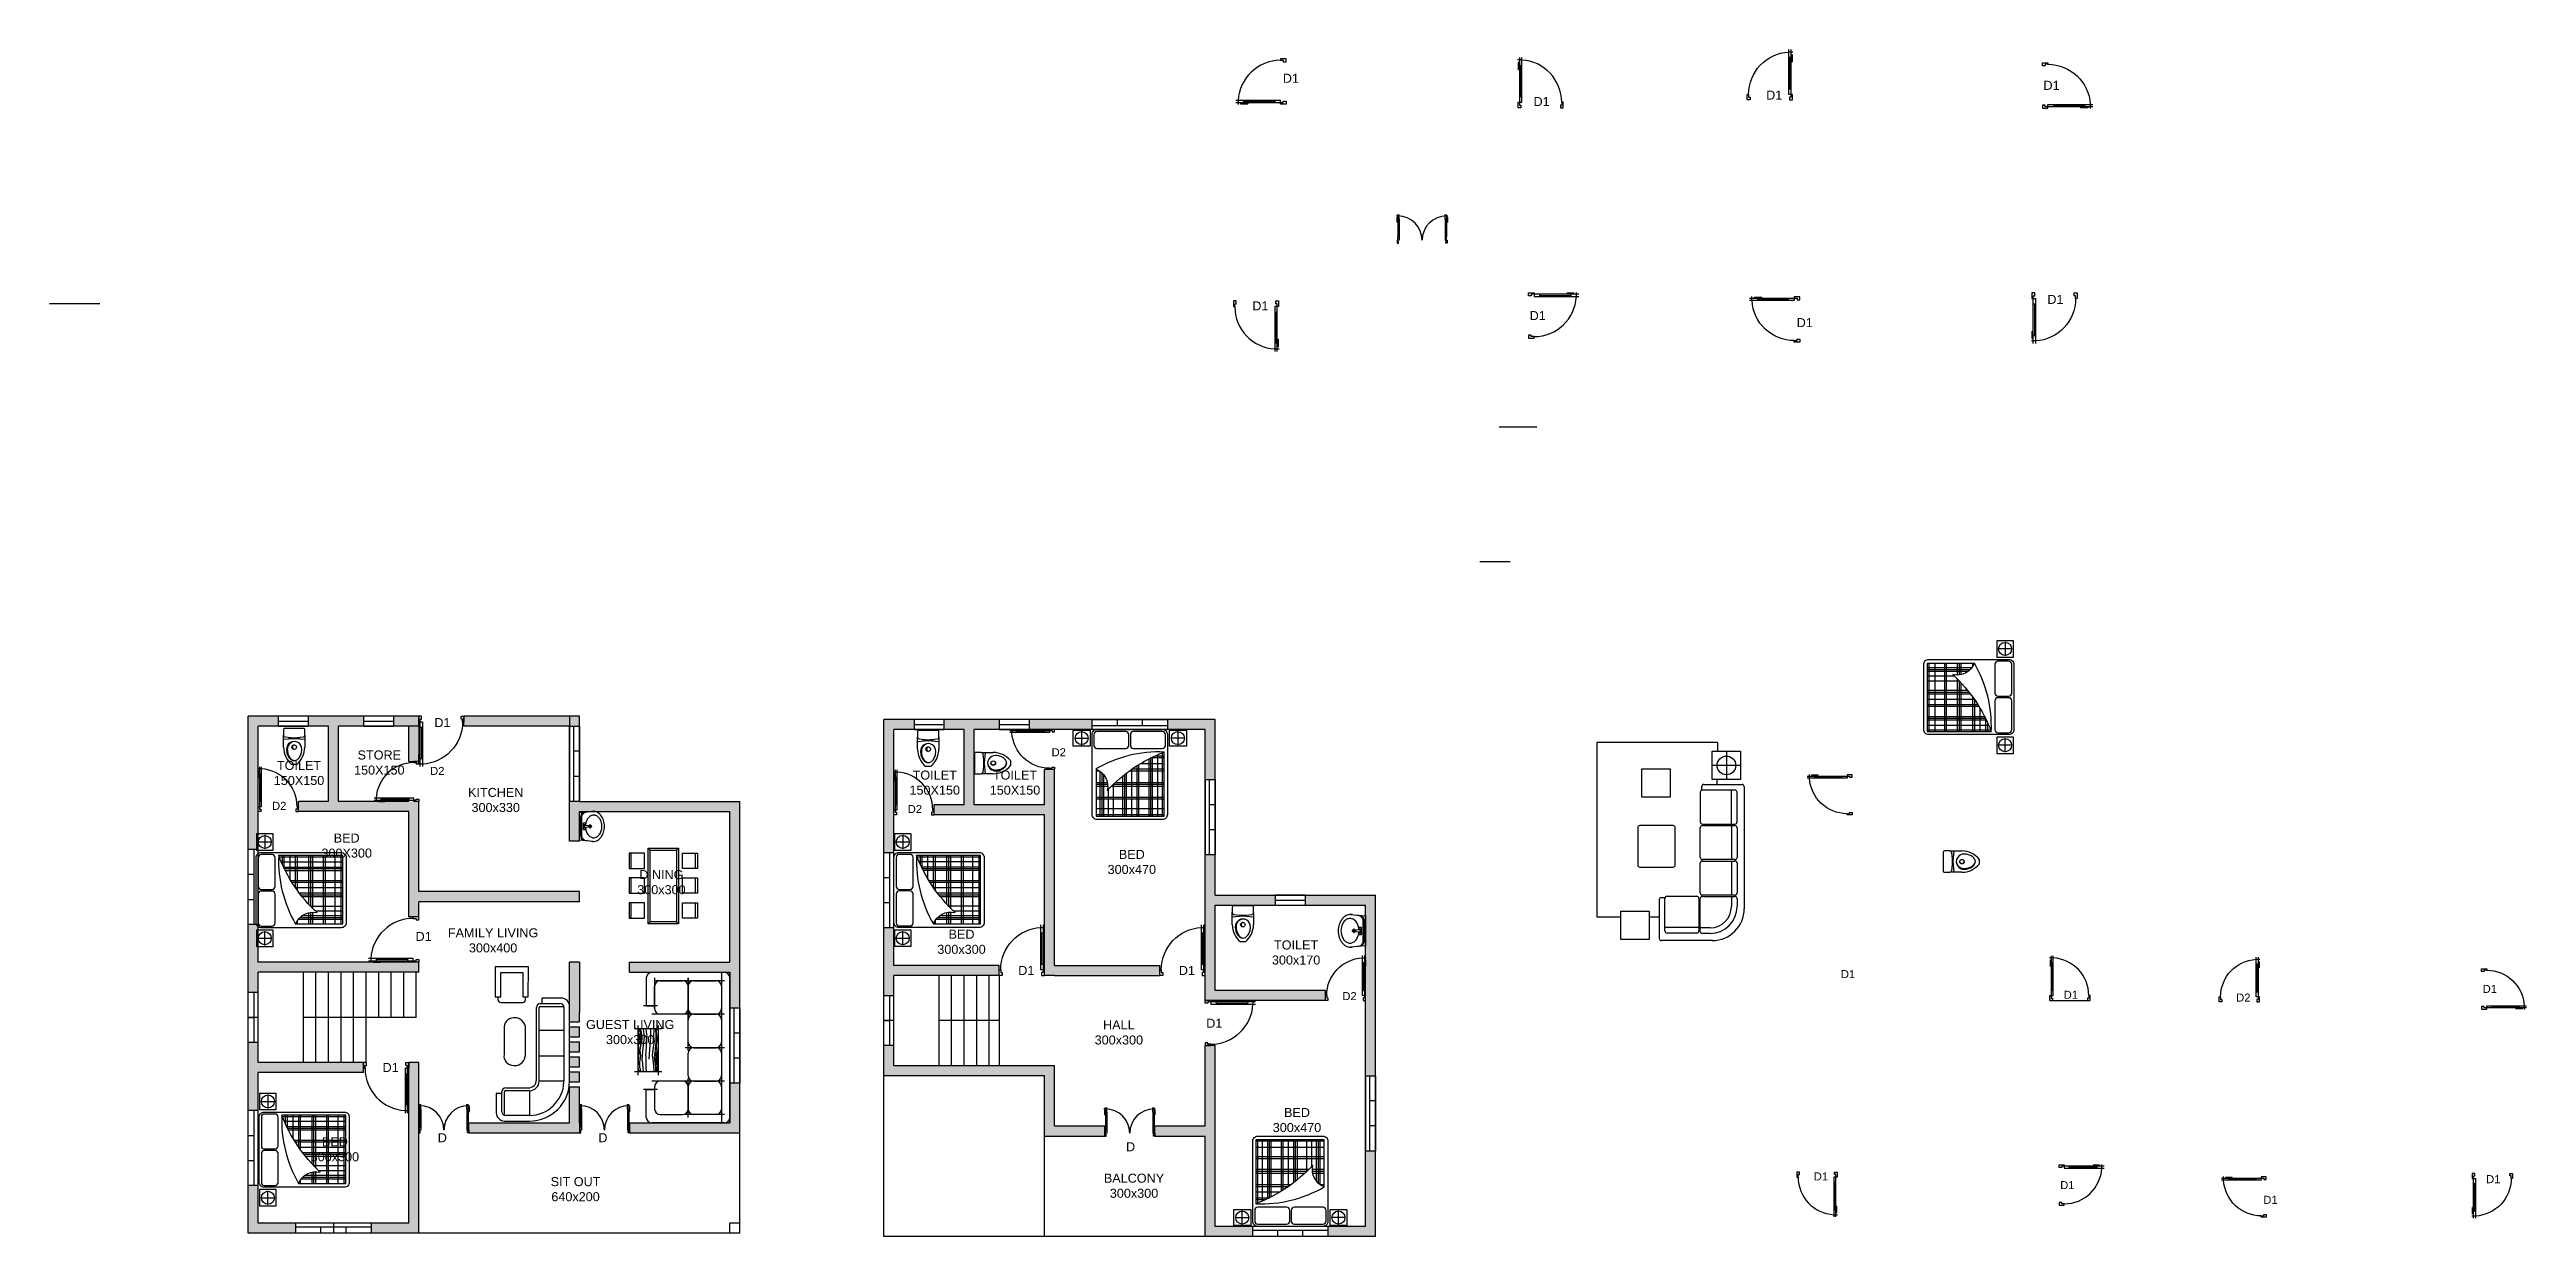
# Model space of a CAD drawing. Header units: millimetres. Extents: x 3220 to 17771, y -3925 to 7376.
# Drawn here: x 6370 to 11307, y 72 to 2436 of the extents above; entities that cross this region are included whole.
import ezdxf

# ---------------------------------------------------------------- set-up
doc = ezdxf.new("R2010")
doc.units = ezdxf.units.MM
doc.header["$LTSCALE"] = 2
doc.layers.add('NETMANH', color=44, linetype='Continuous')

msp = doc.modelspace()

# ---------------------------------------------------------------- texts
for s, width, insert, char_height, attachment_point in [('{\\fArial|b0|i0|c0|p34;D1}', 47.66, (8828, 2388.1), 18, 1), ('{\\fArial|b0|i0|c0|p34;D1}', 47.66, (10343.9, 2356.1), 18, 7), ('{\\fArial|b0|i0|c0|p34;D1}', 47.66, (9327.6, 2341.8), 18, 1), ('{\\fArial|b0|i0|c0|p34;D1}', 47.66, (9791.3, 2336.7), 18, 7), ('{\\fArial|b0|i0|c0|p34;D1}', 47.66, (8767.2, 1934.8), 18, 1), ('{\\fArial|b0|i0|c0|p34;D1}', 47.66, (10351.7, 1929.7), 18, 7), ('{\\fArial|b0|i0|c0|p34;D1}', 47.66, (9319.9, 1915.4), 18, 1), ('{\\fArial|b0|i0|c0|p34;D1}', 47.66, (9852.1, 1883.4), 18, 7), ('{\\fArial|b0|i0|c0|p34;D1}', 47.66, (7137, 1086.7), 18, 7), ('\\pxqc;{\\fArial|b0|i0|c0|p34;STORE\\P150X150}', 202.485, (6926.1, 1040.2), 18, 1), ('{\\fArial|b0|i0|c0|p34;D2}', 47.66, (8367.1, 1028.6), 16, 7), ('\\pxqc;{\\fArial|b0|i0|c0|p34;TOILET\\P150X150}', 202.485, (6766.1, 1019.5), 18, 1), ('{\\fArial|b0|i0|c0|p34;D2}', 47.66, (7128.6, 991.5), 16, 7), ('\\pxqc;{\\fArial|b0|i0|c0|p34;TOILET\\P150X150}', 202.485, (8033, 1000.2), 18, 1), ('\\pxqc;{\\fArial|b0|i0|c0|p34;TOILET\\P150X150}', 202.485, (8193, 1000.2), 18, 1), ('{\\fArial|b0|i0|c0|p34;D2}', 47.66, (6813.6, 937.9), 16, 1), ('\\pxqc;{\\fArial|b0|i0|c0|p34;KITCHEN\\P300x330}', 202.485, (7158.1, 965.6), 18, 1), ('{\\fArial|b0|i0|c0|p34;D2}', 47.66, (8080.4, 931.6), 16, 1), ('\\pxqc;{\\fArial|b0|i0|c0|p34;BED\\P300X300}', 202.485, (6861.1, 874.8), 18, 1), ('\\pxqc;{\\fArial|b0|i0|c0|p34;BED\\P300x470}', 202.485, (8425.8, 842.2), 18, 1), ('\\pxqc;{\\fArial|b0|i0|c0|p34;DINING\\P300x300}', 202.485, (7488.3, 801.9), 18, 1), ('{\\fArial|b0|i0|c0|p34;D1}', 47.66, (7099.6, 678.9), 18, 1), ('\\pxqc;{\\fArial|b0|i0|c0|p34;FAMILY LIVING\\P300x400}', 202.485, (7152.9, 686), 18, 1), ('\\pxqc;{\\fArial|b0|i0|c0|p34;BED\\P300x300}', 202.485, (8086.4, 683.1), 18, 1), ('\\pxqc;{\\fArial|b0|i0|c0|p34;TOILET\\P300x170}', 202.485, (8753.2, 661.8), 18, 1), ('{\\fArial|b0|i0|c0|p34;D1}', 47.66, (8300.7, 593), 18, 7), ('{\\fArial|b0|i0|c0|p34;D1}', 47.66, (8620.7, 593), 18, 7), ('{\\fArial|b0|i0|c0|p34;D1}', 47.66, (9940.1, 602.7), 16, 1), ('{\\fArial|b0|i0|c0|p34;D2}', 47.66, (8946.6, 542.9), 16, 7), ('{\\fArial|b0|i0|c0|p34;D1}', 47.66, (10384.2, 561.5), 16, 1), ('{\\fArial|b0|i0|c0|p34;D2}', 47.66, (10728, 540), 16, 7), ('{\\fArial|b0|i0|c0|p34;D1}', 47.66, (11219.2, 557.3), 16, 7), ('\\pxqc;{\\fArial|b0|i0|c0|p34;GUEST LIVING\\P300x300}', 202.485, (7426.1, 503.3), 18, 1), ('\\pxqc;{\\fArial|b0|i0|c0|p34;HALL\\P300x300}', 202.485, (8400, 502.6), 18, 1), ('{\\fArial|b0|i0|c0|p34;D1}', 47.66, (8675.3, 505.9), 18, 1), ('{\\fArial|b0|i0|c0|p34;D1}', 47.66, (7033.9, 417.8), 18, 1), ('\\pxqc;{\\fArial|b0|i0|c0|p34;BED\\P300x470}', 202.485, (8755, 328.1), 18, 1), ('\\pxqc;{\\fArial|b0|i0|c0|p34;BED\\P300x300}', 202.485, (6837.6, 269.9), 18, 1), ('{\\fArial|b0|i0|c0|p34;D}', 47.66, (7143.9, 277.8), 18, 1), ('{\\fArial|b0|i0|c0|p34;D}', 47.66, (7463.9, 277.8), 18, 1), ('{\\fArial|b0|i0|c0|p34;D}', 47.66, (8515.5, 259.8), 18, 1), ('\\pxqc;{\\fArial|b0|i0|c0|p34;BALCONY\\P300x300}', 202.485, (8430.2, 197.2), 18, 1), ('{\\fArial|b0|i0|c0|p34;D1}', 47.66, (9886.1, 199.7), 16, 1), ('\\pxqc;{\\fArial|b0|i0|c0|p34;SIT OUT\\P640x200}', 202.485, (7317.2, 190.4), 18, 1), ('{\\fArial|b0|i0|c0|p34;D1}', 47.66, (10377.3, 182.4), 16, 1), ('{\\fArial|b0|i0|c0|p34;D1}', 47.66, (10782, 137.1), 16, 7), ('{\\fArial|b0|i0|c0|p34;D1}', 47.66, (11226.1, 178.3), 16, 7)]:
    msp.add_mtext_dynamic_manual_height_columns(s, width=width, gutter_width=12.5, heights=[0], dxfattribs=dict(insert=insert, char_height=char_height, attachment_point=attachment_point))

# ---------------------------------------------------------------- blocks, each defined once
blk = doc.blocks.new('mb-di800')
blk.add_line((25, 850), (-8, 850))
for points in [[(25, 893), (25, 850)], [(65, 850), (65, 893)], [(25, 806), (3, 806), (3, 677)], [(25, 785), (8, 785), (8, 677), (3, 677)], [(25, 750), (65, 750), (65, 850), (25, 850), (25, 750)], [(25, 763), (25, 187)], [(65, 200), (65, 777)], [(65, 200), (25, 200), (25, 100), (65, 100), (65, 200)]]:
    blk.add_lwpolyline(points)
for points in [[(0, 0), (0, 100), (25, 100), (25, 50), (50, 50), (50, 0)], [(800, 0), (800, 100), (775, 100), (775, 50), (750, 50), (750, 0)]]:
    blk.add_lwpolyline(points, close=True)
at = {"layer": 'NETMANH', "linetype": 'Continuous'}
blk.add_line((45, 200), (45, 750), dxfattribs=at)
blk.add_arc((25, 100), 750, 0, 86.9428, dxfattribs=at)
blk = doc.blocks.new('mb-di2-1800')
for p, q in [((25, 975), (-25, 975)), ((25, 975), (25, 1025)), ((25, 924), (25, 896)), ((75, 975), (75, 1025)), ((1725, 975), (1725, 1025)), ((1775, 975), (1775, 1025)), ((1775, 975), (1825, 975)), ((1775, 924), (1775, 896)), ((75, 855), (75, 220)), ((1725, 855), (1725, 220))]:
    blk.add_line(p, q)
for points in [[(25, 924), (-3, 924), (-3, 755)], [(25, 896), (2, 896), (2, 755), (-3, 755)], [(25, 855), (75, 855), (75, 975), (25, 975), (25, 855)], [(1775, 855), (1725, 855), (1725, 975), (1775, 975), (1775, 855)], [(1775, 924), (1803, 924), (1803, 755)], [(1775, 896), (1798, 896), (1798, 755), (1803, 755)], [(25, 878), (25, 220)], [(25, 220), (75, 220), (75, 100), (25, 100), (25, 220)], [(1775, 220), (1725, 220), (1725, 100), (1775, 100), (1775, 220)], [(1775, 878), (1775, 220)]]:
    blk.add_lwpolyline(points)
for points in [[(50, 0), (50, 50), (25, 50), (25, 100), (0, 100), (0, 0)], [(1750, 0), (1750, 50), (1775, 50), (1775, 100), (1800, 100), (1800, 0)]]:
    blk.add_lwpolyline(points, close=True)
at = {"layer": 'NETMANH', "linetype": 'Continuous'}
for p, q in [((50, 220), (50, 855)), ((1750, 220), (1750, 855))]:
    blk.add_line(p, q, dxfattribs=at)
at = {"layer": 'NETMANH'}
for centre, start, end in [((25, 100), 0, 90), ((1775, 100), 90, 180)]:
    blk.add_arc(centre, 875, start, end, dxfattribs=at)
blk = doc.blocks.new('g.doi1750x2100')
at = {"color": 44}
for p, q in [((-1285, -204), (-958, -204)), ((-1121, -40), (-1121, -367)), ((764, -2018), (764, -542)), ((1285, -204), (958, -204)), ((1121, -40), (1121, -367)), ((-785, -964), (-706, -964)), ((-687, -2018), (-687, -977)), ((-645, -2018), (-645, -1013)), ((-602, -2018), (-602, -1062)), ((-159, -2018), (-159, -1081)), ((-116, -2018), (-116, -1047)), ((-74, -2018), (-74, -1014)), ((-5, -964), (803, -964)), ((51, -2018), (51, -921)), ((51, -921), (803, -921)), ((175, -2018), (175, -842)), ((214, -2018), (214, -817)), ((253, -793), (803, -793)), ((451, -2018), (451, -683)), ((494, -2018), (494, -658)), ((494, -658), (803, -658)), ((530, -2018), (530, -645)), ((591, -616), (803, -616)), ((654, -2018), (654, -588)), ((-785, -1233), (-523, -1233)), ((-785, -1276), (-516, -1276)), ((-785, -1322), (-513, -1322)), ((-785, -1574), (803, -1574)), ((-785, -1617), (803, -1617)), ((-492, -2018), (-492, -1390)), ((-426, -1322), (803, -1322)), ((-379, -2018), (-379, -1276)), ((-379, -1276), (803, -1276)), ((-334, -1233), (803, -1233)), ((-785, -1840), (803, -1840)), ((-785, -1982), (803, -1982))]:
    blk.add_line(p, q, dxfattribs=at)
blk.add_line((-785, -921), (-784, -921))
for points in [[(-875, -117, -0.414214), (-758, 0), (758, 0, -0.414214), (875, -117), (875, -1983, -0.414214), (758, -2100), (-758, -2100, -0.414214), (-875, -1983)], [(-764, -52, 0.414214), (-835, -123), (-835, -373, 0.414214), (-764, -444), (-92, -444, 0.414214), (-21, -373), (-21, -123, 0.414214), (-92, -52)], [(-790, -919, -0.366781), (-523, -1423, -0.115738), (804, -527, 0.1416)], [(86, -52, 0.414214), (15, -123), (15, -373, 0.414214), (86, -444), (758, -444, 0.414214), (829, -373), (829, -123, 0.414214), (758, -52)]]:
    blk.add_lwpolyline(points, format="xyb", close=True)
for points in [[(-1318, -17), (-924, -17), (-924, -390), (-1318, -390)], [(924, -17), (1318, -17), (1318, -390), (924, -390)]]:
    blk.add_lwpolyline(points, close=True)
blk.add_lwpolyline([(-785, -916), (-785, -2018), (803, -2018), (803, -526)])
for centre in [(-1121, -204), (1121, -204)]:
    blk.add_circle(centre, 151)
blk = doc.blocks.new('mb-lavabo2')
at = {"linetype": 'Continuous'}
for points in [[(-261, -239), (-239, 0), (239, 0), (261, -239)], [(-15, -106), (-61, -106), (-61, -89), (-61, -71), (0, -71), (61, -71), (61, -89), (61, -106), (15, -106)], [(28, -80), (-28, -80)]]:
    blk.add_lwpolyline(points, dxfattribs=at)
for points in [[(-258, -212, 0.045361), (-261, -239, 0.126822)], [(-261, -239, 0.126822), (-242, -311, 0.10607), (-184, -377, 0.085783), (-103, -419, 0.075445), (0, -435, 0.075445), (103, -419, 0.085783), (184, -377, 0.10607), (242, -311, 0.126822), (261, -239, 0.045361), (258, -212, 0.10607)], [(-250, -136), (-250, -130, -0.414214), (-163, -43), (0, -43), (163, -43, -0.414214), (250, -130), (250, -136)], [(-245, -66, -0.229741), (-163, -26), (163, -26, -0.229741), (245, -66)], [(-197, -248, 0.12971), (-183, -300, 0.10642), (-139, -349, 0.084454), (-78, -380, 0.073566), (-1, -391, 0.073566), (76, -380, 0.084454), (137, -349, 0.10642), (181, -300, 0.12971), (194, -248, 0.12971), (181, -196, 0.10642), (137, -147, 0.084454), (76, -117, 0.058047), (15, -106, 0.073566)], [(-15, -106, 0.060302), (-78, -117, 0.084454), (-139, -147, 0.10642), (-183, -196, 0.12971), (-197, -248, 0.12971)], [(-28, -97), (-20, -97, -0.385832), (-16, -101), (-10, -156, 0.270314), (10, -156), (16, -101, -0.385832), (20, -97), (28, -97)]]:
    blk.add_lwpolyline(points, format="xyb", dxfattribs=at)
at = {"color": 44, "linetype": 'Continuous'}
for points in [[(-36, -186), (0, -186), (36, -186)], [(-26, -89), (-17, -89)], [(0, -217), (0, -159)], [(26, -89), (17, -89)]]:
    blk.add_lwpolyline(points, dxfattribs=at)
for centre in [(-43, -89), (0, -186), (43, -89)]:
    blk.add_circle(centre, 17.4, dxfattribs=at)
at = {"linetype": 'Continuous'}
blk.add_circle((0, -186), 21.7, dxfattribs=at)
blk = doc.blocks.new('ban6c 800x2000')
for p, q in [((-350, 1950), (-400, 2000)), ((400, 2000), (350, 1950)), ((-854, 1463), (-854, 1868)), ((853, 1463), (853, 1868)), ((-854, 806), (-854, 1211)), ((853, 806), (853, 1211)), ((-854, 152), (-854, 556)), ((-400, 0), (-350, 50)), ((400, 0), (350, 50)), ((853, 152), (853, 556))]:
    blk.add_line(p, q)
for points in [[(-400, 2000), (400, 2000), (400, 0), (-400, 0)], [(-503, 1868), (-904, 1868), (-904, 1463), (-503, 1463)], [(-350, 1950), (350, 1950), (350, 50), (-350, 50)], [(503, 1868), (903, 1868), (903, 1463), (503, 1463)], [(-503, 1211), (-904, 1211), (-904, 806), (-503, 806)], [(503, 1211), (903, 1211), (903, 806), (503, 806)], [(-503, 556), (-904, 556), (-904, 152), (-503, 152)], [(503, 556), (903, 556), (903, 152), (503, 152)]]:
    blk.add_lwpolyline(points, close=True)

# ---------------------------------------------------------------- hatches: boundary and pattern name
at = {"true_color": 0x136734}
h = msp.add_hatch(color=116, dxfattribs=at)
h.dxf.hatch_style = 1
h.paths.add_polyline_path([(7746.1, 938.5), (7426.1, 938.5), (7426.1, 918.5), (7726.1, 918.5), (7726.1, 618.5), (7526.1, 618.5), (7526.1, 598.5), (7726.1, 598.5), (7726.1, 527.3), (7746.1, 527.3)])
h.paths.add_polyline_path([(7746.1, 377.3), (7726.1, 377.3), (7726.1, 298.5), (7526.1, 298.5), (7526.1, 278.5), (7746.1, 278.5)])
h.paths.add_polyline_path([(7106.1, 278.5), (7106.1, 418.5), (7086.1, 418.5), (7086.1, 98.5), (7011.1, 98.5), (7011.1, 78.5), (7106.1, 78.5)])
h.paths.add_polyline_path([(6861.1, 98.5), (6786.1, 98.5), (6786.1, 173.5), (6766.1, 173.5), (6766.1, 78.5), (6861.1, 78.5)])
h.paths.add_polyline_path([(6786.1, 398.5), (6996.1, 398.5), (6996.1, 418.5), (6786.1, 418.5), (6786.1, 458.5), (6766.1, 458.5), (6766.1, 323.5), (6786.1, 323.5)])
h.paths.add_polyline_path([(6786.1, 598.5), (7106.1, 598.5), (7106.1, 618.5), (6786.1, 618.5), (6786.1, 693.5), (6766.1, 693.5), (6766.1, 558.5), (6786.1, 558.5)])
h.paths.add_polyline_path([(7426.1, 938.5), (7406.1, 938.5), (7406.1, 859.5), (7426.1, 859.5)], flags=17)
h.paths.add_polyline_path([(6786.1, 1088.5), (6826.1, 1088.5), (6826.1, 1108.5), (6766.1, 1108.5), (6766.1, 843.5), (6786.1, 843.5), (6786.1, 918.5)])
h.paths.add_polyline_path([(8263, 612.2), (8053, 612.2), (8053, 687.2), (8033, 687.2), (8033, 552.2), (8053, 552.2), (8053, 592.2), (8263, 592.2)])
h.paths.add_polyline_path([(8583, 612.2), (8373, 612.2), (8373, 752.2), (8373, 1002.2), (8353, 1002.2), (8353, 932.2), (8213, 932.2), (8213, 1082.2), (8263, 1082.2), (8263, 1102.2), (8153, 1102.2), (8153, 1082.2), (8193, 1082.2), (8193, 932.2), (8133, 932.2), (8133, 912.2), (8353, 912.2), (8353, 592.2), (8373, 592.2), (8583, 592.2)])
h.paths.add_polyline_path([(8373, 412.2), (8053, 412.2), (8053, 452.2), (8033, 452.2), (8033, 392.2), (8353, 392.2), (8353, 272.2), (8473, 272.2), (8473, 292.2), (8373, 292.2)])
h.paths.add_polyline_path([(8693, 452.2), (8673, 452.2), (8673, 292.2), (8573, 292.2), (8573, 272.2), (8673, 272.2), (8673, 72.2), (8768, 72.2), (8768, 92.2), (8693, 92.2)])
h.paths.add_polyline_path([(8913, 562.2), (8693, 562.2), (8693, 612.2), (8693, 732.2), (8813, 732.2), (8813, 752.2), (8693, 752.2), (8693, 832.2), (8673, 832.2), (8673, 732.2), (8673, 612.2), (8673, 542.2), (8913, 542.2)])
h.paths.add_polyline_path([(8693, 1102.2), (8598, 1102.2), (8598, 1082.2), (8673, 1082.2), (8673, 982.2), (8693, 982.2)])
h.paths.add_polyline_path([(8448, 1102.2), (8323, 1102.2), (8323, 1082.2), (8373, 1082.2), (8448, 1082.2)], flags=17)
h.paths.add_polyline_path([(8053, 912.2), (8053, 1082.2), (8093, 1082.2), (8093, 1102.2), (8033, 1102.2), (8033, 837.2), (8053, 837.2)])
h.paths.add_polyline_path([(9013, 752.2), (8873, 752.2), (8873, 732.2), (8993, 732.2), (8993, 612.2), (8993, 562.2), (8993, 392.2), (9013, 392.2)])
h.paths.add_polyline_path([(9013, 242.2), (8993, 242.2), (8993, 92.2), (8918, 92.2), (8918, 72.2), (9013, 72.2)])
h.paths.add_polyline_path([(7196.1, 1108.5), (7196.1, 1088.5), (7426.1, 1088.5), (7426.1, 1108.5)])
h.paths.add_polyline_path([(7106.1, 1088.5), (7106.1, 1108.5), (7056.1, 1108.5), (7056.1, 1088.5)])
h.paths.add_polyline_path([(7106.1, 938.5), (6946.1, 938.5), (6946.1, 1088.5), (6996.1, 1088.5), (6996.1, 1108.5), (6886.1, 1108.5), (6886.1, 1088.5), (6926.1, 1088.5), (6926.1, 938.5), (6866.1, 938.5), (6866.1, 918.5), (7086.1, 918.5), (7086.1, 708.5), (7106.1, 708.5), (7106.1, 738.5), (7426.1, 738.5), (7426.1, 759.5), (7106.1, 759.5)])
h.paths.add_polyline_path([(7426.1, 370), (7406.1, 370), (7406.1, 298.5), (7206.1, 298.5), (7206.1, 278.5), (7426.1, 278.5)])
h.paths.add_polyline_path([(7426.1, 400), (7406.1, 400), (7406.1, 380), (7426.1, 380)])
h.paths.add_polyline_path([(7426.1, 430), (7406.1, 430), (7406.1, 410), (7426.1, 410)])
h.paths.add_polyline_path([(7426.1, 460), (7406.1, 460), (7406.1, 440), (7426.1, 440)])
h.paths.add_polyline_path([(7426.1, 490), (7406.1, 490), (7406.1, 470), (7426.1, 470)])
h.paths.add_polyline_path([(7406.1, 500), (7426.1, 500), (7426.1, 518.5), (7406.1, 518.5)])
h = msp.add_hatch(color=116, dxfattribs=at)
h.dxf.hatch_style = 1
h.paths.add_polyline_path([(7086.1, 1018.5), (7106.1, 1018.5), (7106.1, 1088.5), (7086.1, 1088.5)])
h = msp.add_hatch(color=116, dxfattribs=at)
h.dxf.hatch_style = 1
h.paths.add_polyline_path([(7426, 370), (7406.1, 370), (7406.1, 298.5), (7206.1, 298.5), (7206.1, 278.5), (7426.1, 278.5), (7426.1, 284.1), (7426.1, 298.5), (7426.1, 320.5), (7426, 320.5), (7426, 329.9)])
h.paths.add_polyline_path([(7426, 400), (7406.1, 400), (7406.1, 380), (7426, 380)])
h.paths.add_polyline_path([(7426.1, 430), (7406.1, 430), (7406.1, 410), (7426, 410)])
h.paths.add_polyline_path([(7426.1, 460), (7406.1, 460), (7406.1, 440), (7426.1, 440)])
h.paths.add_polyline_path([(7426.1, 490), (7406.1, 490), (7406.1, 470), (7426.1, 470)])
h.paths.add_polyline_path([(7406.1, 500), (7426.1, 500), (7426.1, 518.5), (7426.1, 618.5), (7406.1, 618.5)])

# ---------------------------------------------------------------- linework, layer by layer
for p, q in [((6370.1, 1930.3), (6470.1, 1930.3)), ((9259.1, 1684.9), (9334.1, 1684.9)), ((9220.8, 1416.8), (9280.8, 1416.8)), ((6766.1, 78.5), (6766.1, 1108.5)), ((7106.1, 1108.5), (6766.1, 1108.5)), ((6786.1, 918.5), (6786.1, 1088.5)), ((6926.1, 1088.5), (6786.1, 1088.5)), ((6886.1, 1108.5), (6826.1, 1108.5)), ((6826.1, 1108.5), (6826.1, 1088.5)), ((6826.1, 1098.5), (6886.1, 1098.5)), ((6826.1, 1088.5), (6886.1, 1088.5)), ((6886.1, 1088.5), (6886.1, 1108.5)), ((6926.1, 938.5), (6926.1, 1088.5)), ((7106.1, 1088.5), (6946.1, 1088.5)), ((6946.1, 938.5), (6946.1, 1088.5)), ((7056.1, 1108.5), (6996.1, 1108.5)), ((6996.1, 1108.5), (6996.1, 1088.5)), ((6996.1, 1098.5), (7056.1, 1098.5)), ((6996.1, 1088.5), (7056.1, 1088.5)), ((7056.1, 1088.5), (7056.1, 1108.5)), ((7086.1, 1018.5), (7086.1, 1088.5)), ((7106.1, 1088.5), (7106.1, 1108.5)), ((7106.1, 1088.5), (7106.1, 1018.5)), ((7426.1, 1108.5), (7196.1, 1108.5)), ((7196.1, 1088.5), (7196.1, 1108.5)), ((7406.1, 1088.5), (7196.1, 1088.5)), ((7406.1, 1108.5), (7406.1, 938.5)), ((7406.1, 1088.5), (7426.1, 1088.5)), ((7406.1, 859.5), (7406.1, 1088.5)), ((7414.1, 1088.5), (7414.1, 938.5)), ((7426.1, 938.5), (7426.1, 1108.5)), ((7426.1, 1088.5), (7426.1, 938.5)), ((8693, 1102.2), (8033, 1102.2)), ((8033, 72.2), (8033, 1102.2)), ((8153, 1102.2), (8093, 1102.2)), ((8093, 1102.2), (8093, 1082.2)), ((8093, 1092.2), (8153, 1092.2)), ((8153, 1082.2), (8153, 1102.2)), ((8323, 1102.2), (8263, 1102.2)), ((8263, 1102.2), (8263, 1082.2)), ((8263, 1092.2), (8323, 1092.2)), ((8323, 1082.2), (8323, 1102.2)), ((8448, 1102.2), (8598, 1102.2)), ((8448, 1082.2), (8448, 1102.2)), ((8448, 1090.2), (8598, 1090.2)), ((8498, 1102.2), (8498, 1090.2)), ((8548, 1102.2), (8548, 1090.2)), ((8598, 1102.2), (8598, 1082.2)), ((8693, 752.2), (8693, 1102.2)), ((6836.5, 1046.8), (6836.5, 1070.6)), ((6839.6, 1067.1), (6845.7, 1066.4)), ((6869.6, 1066.4), (6875.8, 1067.1)), ((6878.9, 1070.6), (6878.9, 1046.8)), ((7426.1, 1038.5), (7414.1, 1038.5)), ((8193, 1082.2), (8053, 1082.2)), ((8053, 912.2), (8053, 1082.2)), ((8093, 1082.2), (8153, 1082.2)), ((8100, 1042.8), (8100, 1066.6)), ((8103.2, 1063.1), (8109.3, 1062.4)), ((8133.2, 1062.4), (8139.4, 1063.1)), ((8142.5, 1066.6), (8142.5, 1042.8)), ((8193, 932.2), (8193, 1082.2)), ((8373, 1082.2), (8213, 1082.2)), ((8213, 932.2), (8213, 1082.2)), ((8263, 1082.2), (8323, 1082.2)), ((8673, 1082.2), (8373, 1082.2)), ((8448, 1082.2), (8598, 1082.2)), ((8673, 732.2), (8673, 1082.2)), ((9683.9, 982.2), (9683.9, 1038.7)), ((9683.9, 1038.7), (9740.4, 1038.7)), ((9740.4, 1038.7), (9740.4, 982.2)), ((6862.7, 1012.4), (6852.6, 1012.4)), ((7086.1, 1018.5), (7106.1, 1018.5)), ((7426.1, 988.5), (7414.1, 988.5)), ((8126.3, 1008.4), (8116.2, 1008.4)), ((8227, 1036.2), (8250.9, 1036.2)), ((8250.9, 993.8), (8227, 993.8)), ((8231.3, 1026.9), (8230.5, 1033.1)), ((8230.5, 996.9), (8231.3, 1003)), ((8285.2, 1020), (8285.2, 1009.9)), ((8373, 1002.2), (8353, 1002.2)), ((8353, 932.2), (8353, 1002.2)), ((8373, 752.2), (8373, 1002.2)), ((9543.4, 1003.5, 19.2), (9599.9, 1003.5, 19.2)), ((9543.4, 947.1, 19.2), (9543.4, 1003.5, 19.2)), ((9599.9, 1003.5, 19.2), (9599.9, 947.1, 19.2)), ((6926.1, 938.5), (6866.1, 938.5)), ((6866.1, 918.5), (6866.1, 938.5)), ((7086.1, 938.5), (6946.1, 938.5)), ((7106.1, 759.5), (7106.1, 938.5)), ((7426.1, 938.5), (7406.1, 938.5)), ((7426.1, 938.5), (7746.1, 938.5)), ((7746.1, 78.5), (7746.1, 938.5)), ((8673, 982.2), (8673, 832.2)), ((8673, 982.2), (8693, 982.2)), ((8681, 982.2), (8681, 832.2)), ((8693, 982.2), (8693, 832.2)), ((9599.9, 947.1, 19.2), (9543.4, 947.1, 19.2)), ((9660, 957.1), (9660, 897.9)), ((9662.8, 961.4), (9662.8, 968.4)), ((9729.1, 961.4), (9664.2, 961.4)), ((9667, 972.6), (9743.2, 972.6)), ((9740.4, 982.2), (9683.9, 982.2)), ((9733.3, 897.9), (9733.3, 957.1)), ((9747.4, 968.4), (9747.4, 725)), ((6786.1, 618.5), (6786.1, 918.5)), ((7086.1, 918.5), (6866.1, 918.5)), ((7086.1, 708.5), (7086.1, 918.5)), ((7426.1, 918.5), (7726.1, 918.5)), ((7426.1, 859.5), (7426.1, 918.5)), ((7726.1, 618.5), (7726.1, 918.5)), ((8053, 612.2), (8053, 912.2)), ((8193, 932.2), (8133, 932.2)), ((8133, 912.2), (8133, 932.2)), ((8353, 912.2), (8133, 912.2)), ((8353, 932.2), (8213, 932.2)), ((8353, 592.2), (8353, 912.2)), ((8693, 932.2), (8681, 932.2)), ((9605.7, 890.8), (9539.5, 890.8)), ((9664.2, 893.6), (9729.1, 893.6)), ((9664.2, 890.6), (9729.1, 890.6)), ((9722, 893.5), (9722, 890.6)), ((6766.1, 693.5), (6766.1, 843.5)), ((6766.1, 843.5), (6786.1, 843.5)), ((6778.1, 693.5), (6778.1, 843.5)), ((6786.1, 693.5), (6786.1, 843.5)), ((7426.1, 859.5), (7406.1, 859.5)), ((8693, 882.2), (8681, 882.2)), ((9535.3, 886.5), (9535.3, 812)), ((9610, 812), (9610, 886.5)), ((9660, 827.1), (9660, 886.4)), ((9733.3, 886.4), (9733.3, 827.1)), ((10157.5, 840), (10181.4, 840)), ((6766.1, 793.5), (6778.1, 793.5)), ((8033, 687.2), (8033, 837.2)), ((8033, 837.2), (8053, 837.2)), ((8045, 687.2), (8045, 837.2)), ((8053, 687.2), (8053, 837.2)), ((8693, 832.2), (8673, 832.2)), ((9539.5, 807.8), (9605.7, 807.8)), ((9660, 756.5), (9660, 815.8)), ((9729.1, 822.9), (9664.2, 822.9)), ((9664.2, 820), (9729.1, 820)), ((9733.3, 815.8), (9733.3, 756.5)), ((10181.4, 797.5), (10157.5, 797.5)), ((10161.8, 830.7), (10161.1, 836.9)), ((10161.1, 800.6), (10161.8, 806.8)), ((10215.8, 823.8), (10215.8, 813.7)), ((6766.1, 743.5), (6778.1, 743.5)), ((7426.1, 759.5), (7106.1, 759.5)), ((7426.1, 758.5), (7426.1, 759.5)), ((7426.1, 738.5), (7426.1, 758.5)), ((8033, 787.2), (8045, 787.2)), ((8373, 612.2), (8373, 752.2)), ((8693, 752.2), (9013, 752.2)), ((8873, 752.2), (8813, 752.2)), ((8813, 752.2), (8813, 732.2)), ((8813, 742.2), (8873, 742.2)), ((8873, 732.2), (8873, 752.2)), ((9013, 72.2), (9013, 752.2)), ((9578.2, 742.8), (9578.2, 665.8)), ((9589.5, 747), (9582.5, 747)), ((9589.5, 680.7), (9589.5, 745.6)), ((9593.7, 749.8), (9653, 749.8)), ((9657.2, 745.6), (9657.2, 680.7)), ((9660, 679.9), (9660, 745.1)), ((9729.1, 752.3), (9664.2, 752.3)), ((9664.2, 749.4), (9729.1, 749.4)), ((9733.3, 745.1), (9733.3, 729.3)), ((9733.3, 745.1), (9733.3, 729.3)), ((6786.1, 693.5), (6766.1, 693.5)), ((7106.1, 708.5), (7086.1, 708.5)), ((7426.1, 738.5), (7106.1, 738.5)), ((7106.1, 708.5), (7106.1, 738.5)), ((8033, 737.2), (8045, 737.2)), ((8673, 612.2), (8673, 732.2)), ((8693, 732.2), (8993, 732.2)), ((8693, 612.2), (8693, 732.2)), ((8727.2, 693.3), (8727.2, 717.2)), ((8730.3, 713.6), (8736.5, 712.9)), ((8760.4, 712.9), (8766.5, 713.6)), ((8769.6, 717.2), (8769.6, 693.3)), ((8813, 732.2), (8873, 732.2)), ((8993, 612.2), (8993, 732.2)), ((9501.4, 720.4, 19.2), (9557.8, 720.4, 19.2)), ((9501.4, 663.9, 19.2), (9501.4, 720.4, 19.2)), ((9557.8, 720.4, 19.2), (9557.8, 663.9, 19.2)), ((8053, 687.2), (8033, 687.2)), ((8753.5, 658.9), (8743.4, 658.9)), ((9557.8, 663.9, 19.2), (9501.4, 663.9, 19.2)), ((9589.5, 661.5), (9582.5, 661.5)), ((9684, 661.5), (9589.5, 661.5)), ((9653, 676.5), (9593.7, 676.5)), ((9679.7, 675.7), (9664.2, 675.7)), ((7106.1, 618.5), (6786.1, 618.5)), ((7106.1, 598.5), (6786.1, 598.5)), ((6786.1, 418.5), (6786.1, 598.5)), ((6876.1, 418.5), (6876.1, 598.5)), ((6901.1, 418.5), (6901.1, 598.5)), ((6926.1, 418.5), (6926.1, 598.5)), ((6951.1, 418.5), (6951.1, 598.5)), ((6976.1, 418.5), (6976.1, 598.5)), ((7001.1, 418.5), (7001.1, 598.5)), ((7026.1, 508.5), (7026.1, 598.5)), ((7051.1, 508.5), (7051.1, 598.5)), ((7076.1, 508.5), (7076.1, 598.5)), ((7101.1, 508.5), (7101.1, 598.5)), ((7106.1, 598.5), (7106.1, 618.5)), ((7258.4, 609.3), (7258.3, 549.6)), ((7324.5, 609.2), (7258.4, 609.3)), ((7324.5, 609.2), (7258.4, 609.3)), ((7269.3, 549.5), (7269.3, 598.2)), ((7269.3, 598.2), (7313.4, 598.2)), ((7313.4, 598.2), (7313.3, 549.5)), ((7324.3, 549.5), (7324.5, 609.2)), ((7406.1, 518.5), (7406.1, 618.5)), ((7426.1, 618.5), (7406.1, 618.5)), ((7426.1, 618.5), (7426.1, 518.5)), ((7526.1, 598.5), (7526.1, 618.5)), ((7526.1, 618.5), (7726.1, 618.5)), ((7526.1, 598.5), (7726.1, 598.5)), ((7663.9, 598.2), (7570.6, 598.2)), ((7715, 598.2), (7659.5, 598.2)), ((7709.5, 598.2), (7709.5, 298.2)), ((7726.1, 298.5), (7726.1, 598.5)), ((7726.1, 598.2), (7726.1, 298.2)), ((8263, 612.2), (8053, 612.2)), ((8263, 592.2), (8263, 612.2)), ((8373, 612.2), (8583, 612.2)), ((8583, 592.2), (8583, 612.2)), ((8673, 542.2), (8673, 612.2)), ((8693, 562.2), (8693, 612.2)), ((8993, 92.2), (8993, 612.2)), ((8993, 562.2), (8993, 612.2)), ((6766.1, 458.5), (6766.1, 558.5)), ((6766.1, 558.5), (6786.1, 558.5)), ((6778.1, 458.5), (6778.1, 558.5)), ((6786.1, 458.5), (6786.1, 558.5)), ((7258.3, 549.6), (7269.3, 549.5)), ((7263.8, 549.6), (7263.7, 544.2)), ((7313.3, 549.5), (7324.3, 549.5)), ((7318.8, 544.1), (7318.8, 549.5)), ((7351.4, 547), (7351.4, 536)), ((7389.9, 547), (7351.4, 547)), ((7559.5, 587.1), (7559.5, 531.6)), ((7576.1, 587.1), (7576.1, 526)), ((7648.4, 581.6), (7576.1, 581.6)), ((7576.1, 526), (7576.1, 570.5)), ((7576.1, 526), (7576.1, 570.5)), ((7587.2, 581.6), (7631.7, 581.6)), ((7715, 581.6), (7637.2, 581.6)), ((7653.9, 581.6), (7698.4, 581.6)), ((7709.5, 570.5), (7709.5, 526)), ((7726.1, 309.4), (7726.1, 587.1)), ((8033, 452.2), (8033, 552.2)), ((8033, 552.2), (8053, 552.2)), ((8045, 452.2), (8045, 552.2)), ((8053, 412.2), (8053, 592.2)), ((8263, 592.2), (8053, 592.2)), ((8053, 412.2), (8053, 592.2)), ((8053, 452.2), (8053, 552.2)), ((8143, 412.2), (8143, 592.2)), ((8168, 412.2), (8168, 592.2)), ((8193, 412.2), (8193, 592.2)), ((8218, 412.2), (8218, 592.2)), ((8243, 412.2), (8243, 592.2)), ((8263, 592.2), (8263, 412.2)), ((8373, 592.2), (8353, 592.2)), ((8373, 592.2), (8583, 592.2)), ((8913, 562.2), (8693, 562.2)), ((8913, 542.2), (8913, 562.2)), ((6786.1, 508.5), (6766.1, 508.5)), ((6766.1, 508.5), (6778.1, 508.5)), ((7101.1, 508.5), (6876.1, 508.5)), ((7269.3, 538.5), (7313.2, 538.5)), ((7296.8, 507.8), (7294.9, 507.8)), ((7340.4, 384), (7340.4, 528.3)), ((7340.4, 495.7), (7340.4, 528.3)), ((7348.1, 536), (7387.7, 536)), ((7395.4, 528.3), (7395.4, 381.8)), ((7395.4, 528.3), (7395.4, 502.3)), ((7406.1, 500), (7406.1, 518.5)), ((7406.1, 500), (7426.1, 500)), ((7406.4, 381.8), (7406.4, 530.5)), ((7426.1, 500), (7426.1, 518.5)), ((7581.7, 531.6), (7553.9, 531.6)), ((7559.5, 531.6), (7576.1, 531.6)), ((7648.4, 514.9), (7570.6, 514.9)), ((7631.7, 514.9), (7587.2, 514.9)), ((7642.8, 442.7), (7642.8, 520.5)), ((7642.8, 459.4), (7642.8, 503.8)), ((7709.5, 503.8), (7709.5, 459.4)), ((7726.1, 527.3), (7726.1, 377.3)), ((7726.1, 527.3), (7746.1, 527.3)), ((7734.1, 527.3), (7734.1, 377.3)), ((7746.1, 527.3), (7746.1, 377.3)), ((8053, 502.2), (8033, 502.2)), ((8033, 502.2), (8045, 502.2)), ((8263, 502.2), (8143, 502.2)), ((8913, 542.2), (8673, 542.2)), ((8993, 92.2), (8993, 542.2)), ((10356.7, 542.1), (10436.7, 542.1)), ((6786.1, 458.5), (6766.1, 458.5)), ((7276, 485.8), (7275.9, 434.6)), ((7318.7, 434.5), (7318.8, 485.7)), ((7406.1, 490), (7426.1, 490)), ((7406.1, 470), (7406.1, 490)), ((7406.1, 470), (7426.1, 470)), ((7406.1, 460), (7426.1, 460)), ((7406.1, 440), (7406.1, 460)), ((7426.1, 470), (7426.1, 490)), ((7426.1, 440), (7426.1, 460)), ((7590.2, 485.4), (7535.8, 485.4)), ((7542.6, 492.2), (7542.6, 393.6)), ((7583.4, 492.2), (7583.4, 393.6)), ((7746.1, 477.3), (7734.1, 477.3)), ((8053, 452.2), (8033, 452.2)), ((8693, 452.2), (8673, 452.2)), ((8673, 292.2), (8673, 452.2)), ((8693, 92.2), (8693, 452.2)), ((7001.1, 418.5), (6786.1, 418.5)), ((6786.1, 98.5), (6786.1, 398.5)), ((6996.1, 398.5), (6786.1, 398.5)), ((6996.1, 398.5), (6996.1, 418.5)), ((7086.1, 98.5), (7086.1, 418.5)), ((7106.1, 418.5), (7086.1, 418.5)), ((7106.1, 278.5), (7106.1, 418.5)), ((7294.8, 412.5), (7296.7, 412.5)), ((7406.1, 440), (7426.1, 440)), ((7406.1, 430), (7426.1, 430)), ((7406.1, 410), (7406.1, 430)), ((7406.1, 410), (7426.1, 410)), ((7406.1, 400), (7426.1, 400)), ((7406.1, 380), (7406.1, 400)), ((7426.1, 410), (7426.1, 430)), ((7426.1, 380), (7426.1, 400)), ((7590.2, 400.4), (7535.8, 400.4)), ((7642.8, 392.7), (7642.8, 437.1)), ((7709.5, 437.1), (7709.5, 392.7)), ((7746.1, 427.3), (7734.1, 427.3)), ((8373, 412.2), (8053, 412.2)), ((8373, 292.2), (8373, 412.2)), ((7271.5, 357), (7260.5, 357)), ((7260.5, 357), (7260.5, 318.5)), ((7271.5, 320.7), (7271.5, 360.4)), ((7279.2, 368.1), (7299.1, 368.1)), ((7299.1, 368.1), (7324.4, 368.1)), ((7406.1, 380), (7426.1, 380)), ((7406.1, 298.5), (7406.1, 370)), ((7406.1, 370), (7426.1, 370)), ((7426.1, 298.5), (7426.1, 370)), ((7581.7, 364.9), (7553.9, 364.9)), ((7559.5, 364.9), (7576.1, 364.9)), ((7559.5, 309.4), (7559.5, 364.9)), ((7648.4, 381.6), (7570.6, 381.6)), ((7576.1, 370.5), (7576.1, 326)), ((7631.7, 381.6), (7587.2, 381.6)), ((7642.8, 326), (7642.8, 370.5)), ((7709.5, 370.5), (7709.5, 326)), ((7746.1, 377.3), (7726.1, 377.3)), ((8353, 392.2), (8033, 392.2)), ((8353, 72.2), (8353, 392.2)), ((8993, 392.2), (8993, 242.2)), ((8993, 392.2), (9013, 392.2)), ((9001, 392.2), (9001, 242.2)), ((9013, 392.2), (9013, 242.2)), ((6766.1, 173.5), (6766.1, 323.5)), ((6766.1, 323.5), (6786.1, 323.5)), ((6778.1, 173.5), (6778.1, 323.5)), ((6786.1, 173.5), (6786.1, 323.5)), ((7206.1, 298.5), (7406.1, 298.5)), ((7206.1, 278.5), (7206.1, 298.5)), ((7277, 302), (7299.1, 302)), ((7301.3, 313), (7279.2, 313)), ((7301.3, 313), (7279.2, 313)), ((7299.1, 302), (7326.6, 302)), ((7326.6, 313), (7301.3, 313)), ((7326.6, 313), (7301.3, 313)), ((7426.1, 298.5), (7426.1, 278.5)), ((7526.1, 298.5), (7726.1, 298.5)), ((7526.1, 298.5), (7526.1, 278.5)), ((7715, 298.2), (7570.6, 298.2)), ((7587.2, 314.9), (7631.7, 314.9)), ((7715, 314.9), (7637.2, 314.9)), ((7715, 314.9), (7637.2, 314.9)), ((7698.4, 314.9), (7653.9, 314.9)), ((7659.5, 298.2), (7715, 298.2)), ((9013, 342.2), (9001, 342.2)), ((6766.1, 273.5), (6778.1, 273.5)), ((7106.1, 78.5), (7106.1, 278.5)), ((7206.1, 278.5), (7426.1, 278.5)), ((7526.1, 278.5), (7746.1, 278.5)), ((8353, 272.2), (8473, 272.2)), ((8373, 292.2), (8473, 292.2)), ((8473, 272.2), (8473, 292.2)), ((8573, 292.2), (8673, 292.2)), ((8573, 272.2), (8573, 292.2)), ((8573, 272.2), (8673, 272.2)), ((8673, 72.2), (8673, 272.2)), ((9013, 292.2), (9001, 292.2)), ((6766.1, 223.5), (6778.1, 223.5)), ((9013, 242.2), (8993, 242.2)), ((6786.1, 173.5), (6766.1, 173.5)), ((7746.1, 78.5), (6766.1, 78.5)), ((7086.1, 98.5), (6786.1, 98.5)), ((7011.1, 98.5), (6861.1, 98.5)), ((6861.1, 78.5), (6861.1, 98.5)), ((7011.1, 90.5), (6861.1, 90.5)), ((7011.1, 78.5), (6861.1, 78.5)), ((6911.1, 78.5), (6911.1, 90.5)), ((6936.1, 98.5), (6936.1, 78.5)), ((6961.1, 78.5), (6961.1, 90.5)), ((7011.1, 98.5), (7011.1, 78.5)), ((7746.1, 98.5), (7726.1, 98.5)), ((7726.1, 78.5), (7726.1, 98.5)), ((9013, 72.2), (8033, 72.2)), ((8993, 92.2), (8693, 92.2)), ((8918, 92.2), (8768, 92.2)), ((8768, 72.2), (8768, 92.2)), ((8918, 84.2), (8768, 84.2)), ((8918, 72.2), (8768, 72.2)), ((8818, 72.2), (8818, 84.2)), ((8868, 72.2), (8868, 84.2)), ((8918, 92.2), (8918, 72.2))]:
    msp.add_line(p, q)
for points in [[(6875.8, 1067.1, 0.379919), (6878.9, 1070.6), (6878.9, 1081.7, 0.414214), (6876.4, 1084.2), (6839, 1084.2, 0.414214), (6836.5, 1081.7), (6836.5, 1070.6, 0.379919), (6839.6, 1067.1)], [(6872.8, 1042, 1.051391), (6842.5, 1042, 0.060335), (6843.8, 1033.7)], [(6844, 1042, 0.060335), (6845.3, 1033.7, 0.081386), (6848.7, 1026.5, 0.106971), (6854.1, 1021.4)], [(6862.8, 1021.4, 0.106971), (6868.1, 1026.5, 0.081386), (6871.5, 1033.7, 0.060335), (6872.8, 1042)], [(8139.4, 1063.1, 0.379919), (8142.5, 1066.6), (8142.5, 1077.6, 0.414214), (8140, 1080.2), (8102.6, 1080.2, 0.414214), (8100, 1077.6), (8100, 1066.6, 0.379919), (8103.2, 1063.1)], [(8136.4, 1038, 1.051391), (8106.1, 1038, 0.060335), (8107.4, 1029.7)], [(8107.6, 1038, 0.060335), (8108.9, 1029.7, 0.081386), (8112.3, 1022.4, 0.106971), (8117.7, 1017.4)], [(8126.4, 1017.4, 0.106971), (8131.7, 1022.4, 0.081386), (8135.1, 1029.7, 0.060335), (8136.4, 1038)], [(6852.6, 1021.4, 0.136416), (6857.7, 1020, 0.136416), (6862.8, 1021.4)], [(8116.2, 1017.4, 0.136416), (8121.3, 1016, 0.136416), (8126.4, 1017.4)], [(8230.5, 1033.1, 0.379919), (8227, 1036.2), (8216, 1036.2, 0.414214), (8213.5, 1033.7), (8213.5, 996.3, 0.414214), (8216, 993.8), (8227, 993.8, 0.379919), (8230.5, 996.9)], [(8255.7, 1030.2, 1.051391), (8255.7, 999.8, 0.060335), (8263.9, 1001.1)], [(8276.2, 1020.1, 0.106971), (8271.2, 1025.4, 0.081386), (8263.9, 1028.8, 0.060335), (8255.7, 1030.2)], [(8255.7, 1001.3, 0.060335), (8263.9, 1002.6, 0.081386), (8271.2, 1006.1, 0.106971), (8276.2, 1011.4)], [(8276.2, 1009.9, 0.136416), (8277.6, 1015, 0.136416), (8276.2, 1020.1)], [(10161.1, 836.9, 0.379919), (10157.5, 840), (10146.5, 840, 0.414214), (10144, 837.4), (10144, 800.1, 0.414214), (10146.5, 797.5), (10157.5, 797.5, 0.379919), (10161.1, 800.6)], [(10186.2, 833.9, 1.051391), (10186.2, 803.6, 0.060335), (10194.5, 804.9)], [(10206.8, 823.8, 0.106971), (10201.7, 829.2, 0.081386), (10194.5, 832.6, 0.060335), (10186.2, 833.9)], [(10186.2, 805.1, 0.060335), (10194.5, 806.4, 0.081386), (10201.7, 809.8, 0.106971), (10206.8, 815.2)], [(10206.8, 813.7, 0.136416), (10208.2, 818.8, 0.136416), (10206.8, 823.8)], [(8766.5, 713.6, 0.379919), (8769.6, 717.2), (8769.6, 728.2, 0.414214), (8767.1, 730.7), (8729.7, 730.7, 0.414214), (8727.2, 728.2), (8727.2, 717.2, 0.379919), (8730.3, 713.6)], [(8763.6, 688.5, 1.051391), (8733.3, 688.5, 0.060335), (8734.6, 680.2)], [(8734.8, 688.5, 0.060335), (8736.1, 680.2, 0.081386), (8739.5, 673, 0.106971), (8744.8, 667.9)], [(8743.3, 667.9, 0.136416), (8748.4, 666.5, 0.136416), (8753.5, 667.9)], [(8753.5, 667.9, 0.106971), (8758.9, 673, 0.081386), (8762.3, 680.2, 0.060335), (8763.6, 688.5)]]:
    msp.add_lwpolyline(points, format="xyb")
for points in [[(6836.5, 1062.5), (6857.7, 1064), (6878.9, 1062.5)], [(8100, 1058.4), (8121.3, 1060), (8142.5, 1058.4)], [(8235.2, 993.8), (8233.7, 1015), (8235.2, 1036.2)], [(10165.7, 797.5), (10164.2, 818.8), (10165.7, 840)], [(8727.2, 709), (8748.4, 710.5), (8769.6, 709)]]:
    msp.add_lwpolyline(points)
for centre in [(6857.7, 1046.8), (8121.3, 1042.8), (8250.9, 1015), (10181.4, 818.8), (8748.4, 693.3)]:
    msp.add_circle(centre, 4.55)
for centre, radius, start, end in [((6882, 1047.2), 45.5, 180.5512, 229.851), ((6859.2, 1042.7), 15.2, 92.8613, 182.8701), ((6857.7, 1166.7), 101.1, 263.211, 276.789), ((6858.7, 1046.8), 4.55, 96.3794, 263.6206), ((6833.4, 1047.2), 45.5, 310.149, 359.4488), ((8145.6, 1043.2), 45.5, 180.5512, 229.851), ((8122.8, 1038.7), 15.2, 92.8613, 182.8701), ((8121.3, 1162.7), 101.1, 263.211, 276.789), ((8122.3, 1042.8), 4.55, 96.3794, 263.6206), ((8097, 1043.2), 45.5, 310.149, 359.4488), ((6867.7, 1040.5), 24.8, 195.8931, 214.5044), ((6861.5, 1036.3), 17.4, 214.5044, 238.9274), ((6859.2, 1029.9), 9.88, 238.9274, 265.5985), ((8131.2, 1036.5), 24.8, 195.8931, 214.5044), ((8125.1, 1032.3), 17.4, 214.5044, 238.9274), ((8122.8, 1025.9), 9.88, 238.9274, 265.5985), ((8130.9, 1015), 101.1, 353.211, 6.789), ((8254.9, 1016.5), 15.2, 182.8613, 272.8701), ((8250.9, 1016), 4.55, 186.3794, 353.6206), ((8250.4, 990.7), 45.5, 40.149, 89.4488), ((8250.4, 1039.3), 45.5, 270.5512, 319.851), ((8257.2, 1025), 24.8, 285.8931, 304.5044), ((8261.4, 1018.9), 17.4, 304.5044, 328.9274), ((8267.8, 1016.5), 9.88, 328.9274, 355.5985), ((9664.2, 957.1), 4.23, 90, 180), ((9667, 968.4), 4.23, 90, 180), ((9729.1, 957.1), 4.23, 0, 90), ((9743.2, 968.4), 4.23, 0, 90), ((9539.5, 886.5), 4.23, 90, 180), ((9605.7, 886.5), 4.23, 0, 90), ((9664.2, 897.9), 4.23, 180, 270), ((9664.2, 886.4), 4.23, 90, 180), ((9729.1, 897.9), 4.23, 270, 0), ((9729.1, 886.4), 4.23, 0, 90), ((10181, 794.5), 45.5, 40.149, 89.4488), ((9539.5, 812), 4.23, 180, 270), ((9605.7, 812), 4.23, 270, 0), ((9664.2, 827.1), 4.23, 180, 270), ((9664.2, 815.8), 4.23, 90, 180), ((9729.1, 827.1), 4.23, 270, 0), ((9729.1, 815.8), 4.23, 0, 90), ((10061.4, 818.8), 101.1, 353.211, 6.789), ((10185.4, 820.3), 15.2, 182.8613, 272.8701), ((10181.4, 819.8), 4.55, 186.3794, 353.6206), ((10181, 843.1), 45.5, 270.5512, 319.851), ((10187.7, 828.7), 24.8, 285.8931, 304.5044), ((10191.9, 822.6), 17.4, 304.5044, 328.9274), ((10198.3, 820.3), 9.88, 328.9274, 355.5985), ((9582.5, 742.8), 4.23, 90, 180), ((9593.7, 745.6), 4.23, 90, 180), ((9653, 745.6), 4.23, 0, 90), ((9664.2, 756.5), 4.23, 180, 270), ((9664.2, 745.1), 4.23, 90, 180), ((9729.1, 756.5), 4.23, 270, 0), ((9729.1, 745.1), 4.23, 0, 90), ((8772.7, 693.7), 45.5, 180.5512, 229.851), ((8749.9, 689.3), 15.2, 92.8613, 182.8701), ((8748.4, 813.3), 101.1, 263.211, 276.789), ((8749.4, 693.3), 4.55, 96.3794, 263.6206), ((8724.1, 693.7), 45.5, 310.149, 359.4488), ((9679.7, 729.3), 53.6, 270, 0), ((9684, 725), 63.5, 270, 0), ((8758.4, 687), 24.8, 195.8931, 214.5044), ((8752.3, 682.8), 17.4, 214.5044, 238.9274), ((8749.9, 676.4), 9.88, 238.9274, 265.5985), ((9582.5, 665.8), 4.23, 180, 270), ((9593.7, 680.7), 4.23, 180, 270), ((9653, 680.7), 4.23, 270, 0), ((9664.2, 679.9), 4.23, 180, 270), ((7570.6, 587.1), 11.1, 90, 180), ((7715, 587.1), 11.1, 0, 90), ((7269.3, 544.1), 5.61, 179.5932, 269.9512), ((7313.2, 544.1), 5.61, 269.9512, 359.5932), ((7389.9, 530.5), 16.5, 0, 90), ((7587.2, 570.5), 11.1, 90, 180), ((7587.2, 570.5), 11.1, 90, 180), ((7631.7, 570.5), 11.1, 0, 90), ((7653.9, 570.5), 11.1, 90, 180), ((7698.4, 570.5), 11.1, 0, 90), ((7295.4, 488.2), 19.5, 91.4277, 187.1595), ((7296.8, 485.8), 22, 359.8534, 90), ((7348.1, 528.3), 7.71, 90, 180), ((7387.7, 528.3), 7.71, 0, 90), ((7393.2, 528.3), 2.2, 0, 90), ((7587.2, 526), 11.1, 180, 270), ((7587.2, 526), 11.1, 180, 270), ((7631.7, 526), 11.1, 270, 0), ((7653.9, 526), 11.1, 180, 270), ((7653.9, 503.8), 11.1, 90, 180), ((7698.4, 526), 11.1, 270, 0), ((7698.4, 503.8), 11.1, 0, 90), ((7653.9, 459.4), 11.1, 180, 270), ((7653.9, 437.1), 11.1, 90, 180), ((7698.4, 459.4), 11.1, 270, 0), ((7698.4, 437.1), 11.1, 0, 90), ((7295.3, 432.1), 19.6, 172.5583, 268.5648), ((7296.7, 434.5), 22, 270, 359.8534), ((7279.2, 360.4), 7.71, 90, 180), ((7324.4, 384), 16, 270, 0), ((7326.6, 381.8), 79.8, 270, 0), ((7325.5, 382.9), 69.9, 270.9022, 357.647), ((7587.2, 370.5), 11.1, 90, 180), ((7631.7, 370.5), 11.1, 0, 90), ((7653.9, 392.7), 11.1, 180, 270), ((7653.9, 392.7), 11.1, 180, 270), ((7653.9, 370.5), 11.1, 90, 180), ((7653.9, 370.5), 11.1, 90, 180), ((7698.4, 392.7), 11.1, 270, 0), ((7698.4, 392.7), 11.1, 270, 0), ((7698.4, 370.5), 11.1, 0, 90), ((7277, 318.5), 16.5, 180, 270), ((7279.2, 320.7), 7.71, 180, 270), ((7570.6, 309.4), 11.1, 180, 270), ((7587.2, 326), 11.1, 180, 270), ((7631.7, 326), 11.1, 270, 0), ((7653.9, 326), 11.1, 180, 270), ((7653.9, 326), 11.1, 180, 270), ((7698.4, 326), 11.1, 270, 0), ((7715, 309.4), 11.1, 270, 0)]:
    msp.add_arc(centre, radius, start, end)
at = {"layer": 'NETMANH'}
for p, q in [((9453.5, 1055.9), (9453.5, 753.4)), ((9543.4, 1055.9), (9453.5, 1055.9)), ((9694.3, 1055.9), (9543.4, 1055.9)), ((9694.3, 1055.9), (9694.3, 1038.7)), ((9712.1, 1038.7), (9712.1, 982.2)), ((9740.4, 1010.4), (9683.9, 1010.4)), ((9693.8, 972.6), (9693.8, 982.2)), ((9722, 893.6), (9722, 961.4)), ((9722, 890.6), (9722, 822.9)), ((9722, 820), (9722, 752.3)), ((9453.5, 753.4), (9453.5, 709)), ((9722, 749.4), (9722, 729.3)), ((9453.5, 709), (9501.4, 709)), ((9557.8, 709), (9578.2, 709)), ((9657.2, 687.7), (9589.5, 687.7)), ((9679.7, 686.9), (9660, 686.9)), ((7576.1, 570.5), (7576.1, 526)), ((7642.8, 587.1), (7642.8, 509.4)), ((7642.8, 509.4), (7642.8, 587.1)), ((7642.8, 526), (7642.8, 570.5)), ((7642.8, 570.5), (7642.8, 526)), ((7345.9, 381.8), (7345.9, 528.3)), ((7345.9, 514.1), (7345.9, 528.3)), ((7348.1, 530.5), (7393.2, 530.5)), ((7715, 514.9), (7637.2, 514.9)), ((7715, 514.9), (7637.2, 514.9)), ((7698.4, 514.9), (7653.9, 514.9)), ((7653.9, 514.9), (7698.4, 514.9)), ((7395.4, 482.4), (7345.9, 482.4)), ((7715, 448.2), (7637.2, 448.2)), ((7715, 448.2), (7637.2, 448.2)), ((7653.9, 448.2), (7698.4, 448.2)), ((7698.4, 448.2), (7653.9, 448.2)), ((7395.4, 431.4), (7345.9, 431.4)), ((7277, 315.2), (7277, 360.4)), ((7279.2, 362.6), (7301.3, 362.6)), ((7301.3, 362.6), (7326.6, 362.6)), ((7326.6, 362.6), (7326.6, 313)), ((7395.4, 381.8), (7345.9, 381.8)), ((7715, 381.6), (7637.2, 381.6)), ((7715, 381.6), (7637.2, 381.6)), ((7715, 381.6), (7637.2, 381.6)), ((7715, 381.6), (7637.2, 381.6)), ((7642.8, 309.4), (7642.8, 387.1)), ((7642.8, 370.5), (7642.8, 326)), ((7642.8, 326), (7642.8, 370.5)), ((7698.4, 381.6), (7653.9, 381.6)), ((7653.9, 381.6), (7698.4, 381.6)), ((7698.4, 381.6), (7653.9, 381.6))]:
    msp.add_line(p, q, dxfattribs=at)
for points in [[(7543.1, 485.4), (7542.6, 479.8)], [(7544.2, 455.4), (7542.6, 464.8)], [(7544.2, 479.9), (7545, 484.8)], [(7544.2, 470.1), (7544.2, 479.9)], [(7545.8, 460.3), (7544.2, 470.1)], [(7545, 440.8), (7544.2, 455.5)], [(7545, 484.8), (7546.6, 480.7)], [(7545.8, 470.1), (7545.8, 476.7)], [(7545.8, 476.7), (7547.5, 470.1)], [(7546.7, 463.6), (7545.8, 470.1)], [(7546.6, 454.6), (7545.8, 460.3)], [(7546.6, 480.7), (7549.1, 470.1)], [(7546.6, 454.6), (7548.3, 462)], [(7546.7, 463.6), (7547.5, 470.1)], [(7547.5, 444), (7549.1, 454.6)], [(7549.9, 479.1), (7548.1, 485.4)], [(7548.3, 462), (7549.1, 470.1)], [(7549.1, 454.6), (7551.5, 464.4)], [(7551.5, 470.1), (7549.9, 479.1)], [(7551.5, 464.4), (7551.5, 470.1)], [(7552.4, 441.5), (7555.6, 470.1)], [(7555.6, 470.1), (7553.7, 485.4)], [(7558.8, 431.8), (7561.3, 470.2)], [(7561.3, 470.1), (7559.5, 485.4)], [(7565.4, 425.3), (7566.3, 444.8)], [(7566.2, 444.8), (7568.7, 470.1)], [(7568.7, 484), (7568.5, 485.4)], [(7568.7, 470.1), (7568.7, 484)], [(7571.9, 432.6), (7573.6, 448.9)], [(7573.6, 448.9), (7576, 460.3)], [(7574.4, 470.1), (7575.2, 484.8)], [(7576, 460.3), (7574.4, 470.1)], [(7575.2, 484.8), (7575.1, 485.4)], [(7576.8, 437.5), (7577.7, 446.5)], [(7577.6, 446.5), (7579.3, 457.9)], [(7578.5, 484), (7578.5, 485.4)], [(7579.3, 475), (7578.5, 484)], [(7579.3, 457.9), (7579.3, 470.1), (7579.3, 475)], [(7580.1, 479.1), (7580.7, 485.4)], [(7580.9, 470.1), (7580.1, 479.1)], [(7580.1, 452.2), (7580.9, 461.2)], [(7580.9, 439.9), (7580.1, 452.2)], [(7580.9, 461.2), (7580.9, 470.1)], [(7583.4, 484.5), (7583.4, 485.4)], [(7543.4, 406.5), (7542.8, 400.4)], [(7543.4, 406.5), (7544.2, 420.3)], [(7544.2, 420.4), (7545, 440.8)], [(7544.6, 400.4), (7545, 403.2)], [(7545, 403.2), (7546.1, 400.4)], [(7546.6, 419.5), (7548.3, 431)], [(7546.6, 408.9), (7546.6, 419.5)], [(7549.1, 400.4), (7546.7, 408.9)], [(7548.3, 430.9), (7547.5, 444)], [(7551.5, 422.8), (7552.3, 441.6)], [(7553.2, 408.1), (7551.6, 422.8)], [(7554.1, 400.4), (7553.2, 408.1)], [(7558.9, 408.9), (7558.9, 431.8)], [(7559.9, 400.4), (7558.9, 408.9)], [(7568.7, 400.4), (7568.7, 402.4)], [(7573.6, 418.8), (7572, 432.6)], [(7575.2, 403.2), (7573.6, 418.7)], [(7575.1, 400.4), (7575.2, 403.2)], [(7576, 428.5), (7576.8, 437.5)], [(7576.8, 419.5), (7576, 428.5)], [(7578.5, 410.6), (7576.8, 419.6)], [(7578.5, 432.6), (7577.7, 423.6)], [(7577.7, 423.6), (7580.1, 413.8)], [(7579.3, 439.1), (7578.5, 432.6)], [(7578.5, 402.4), (7578.5, 410.6)], [(7578.7, 400.4), (7578.5, 402.4)], [(7581.7, 431.8), (7579.3, 439.1)], [(7579.3, 425.2), (7580.1, 432.6)], [(7580.1, 420.4), (7579.3, 425.2)], [(7580.1, 432.6), (7580.9, 424.5)], [(7580.9, 424.4), (7580.1, 420.4)], [(7580.1, 413.8), (7581.7, 422.8)], [(7580.4, 400.4), (7580.9, 406.5)], [(7583.4, 433.4), (7580.9, 439.9)], [(7580.9, 406.5), (7581.7, 415.5)], [(7581.7, 422.8), (7581.7, 431.8)], [(7581.7, 415.5), (7583.4, 423.6)], [(7583.4, 423.6), (7583.4, 433.4)], [(7583.4, 404), (7583.4, 404.6)], [(7583.4, 402.9), (7583.4, 404)]]:
    msp.add_lwpolyline(points, dxfattribs=at)
msp.add_circle((9712.1, 1010.4), 18.6, dxfattribs=at)
for centre, radius, start, end in [((9679.7, 729.3), 42.3, 270, 0), ((7348.1, 528.3), 2.2, 90, 180), ((7279.2, 360.4), 2.2, 90, 180), ((7326.6, 381.8), 19.3, 270, 0)]:
    msp.add_arc(centre, radius, start, end, dxfattribs=at)

# ---------------------------------------------------------------- block references
for name, p, xscale, yscale, zscale in [('mb-di800', (9296.7, 2320), 0.1125, 0.1125, 0.1125), ('mb-di800', (9843.5, 2335.9), -0.1125, 0.1125, 0.1125), ('mb-di2-1800', (9055.7, 2050.9), 0.05555555555555376, 0.05555555555555376, 0.05555555555555376), ('g.doi1750x2100', (8523, 1082.2), 0.08556621133694017, 0.08556621133694017, 0.08556621133694017), ('mb-di800', (6786.1, 918.5), 0.09999999999999999, 0.09999999999999999, 0.09999999999999999), ('mb-di800', (8053, 912.2), 0.09999999999999999, 0.09999999999999999, 0.09999999999999999), ('ban6c 800x2000', (7593.5, 695), 0.07530715164295199, 0.07530715164295199, 0.07530715164295199), ('mb-di800', (8353, 592.2), -0.1125, 0.1125, 0.1125), ('mb-di800', (8673, 592.2), -0.1125, 0.1125, 0.1125), ('mb-di800', (8993, 542.2), -0.09999999999999999, 0.09999999999999999, 0.09999999999999999), ('mb-di800', (10356.7, 542.1), 0.09999999999999999, 0.09999999999999999, 0.09999999999999999), ('mb-di800', (10774.4, 539.3), -0.09999999999999999, 0.09999999999999999, 0.09999999999999999), ('mb-di2-1800', (7106.1, 278.5), 0.05555555555555376, 0.05555555555555376, 0.05555555555555376), ('mb-di2-1800', (7426.1, 278.5), 0.05555555555555376, 0.05555555555555376, 0.05555555555555376), ('mb-di2-1800', (8473, 272.2), 0.05555555555555376, 0.05555555555555376, 0.05555555555555376)]:
    msp.add_blockref(name, p, dxfattribs=dict(xscale=xscale, yscale=yscale, zscale=zscale))
for name, p, xscale, yscale, zscale, rotation in [('mb-di800', (8834.6, 2327.8), 0.1125, 0.1125, 0.1125, 89.99999999999999), ('mb-di800', (10341.7, 2319.8), -0.1125, 0.1125, 0.1125, 270), ('mb-di800', (8819.5, 1935.6), 0.1125, 0.1125, 0.1125, 180), ('mb-di800', (9317.6, 1951.7), 0.1125, 0.1125, 0.1125, 270), ('mb-di800', (9858.6, 1943.7), -0.1125, 0.1125, 0.1125, 90), ('mb-di800', (10320.8, 1951.5), -0.1125, 0.1125, 0.1125, 180), ('g.doi1750x2100', (10285, 1146.6), 0.08556621133694017, 0.08556621133694017, 0.08556621133694017, 270), ('mb-di800', (7106.1, 1108.5), -0.1125, 0.1125, 0.1125, 180), ('mb-di800', (8373, 1082.2), -0.09999999999999999, 0.09999999999999999, 0.09999999999999999, 90), ('mb-di800', (7106.1, 938.5), 0.09999999999999999, 0.09999999999999999, 0.09999999999999999, 89.99999999999999), ('mb-di800', (9962.6, 991.8), -0.09999999999999999, 0.09999999999999999, 0.09999999999999999, 90), ('mb-lavabo2', (7426.1, 889), 0.1150574125059865, 0.1150574125059865, 0.1150574125059865, 90), ('g.doi1750x2100', (6781.7, 762), 0.08556621133694017, 0.08556621133694017, 0.08556621133694017, 89.99999999999997), ('g.doi1750x2100', (8053, 762.2), 0.08556621133694017, 0.08556621133694017, 0.08556621133694017, 89.99999999999997), ('mb-di800', (7106.1, 618.5), 0.1125, 0.1125, 0.1125, 89.99999999999999), ('mb-lavabo2', (8993, 680.9), 0.125517177279258, 0.125517177279258, 0.125517177279258, 270), ('mb-di800', (11217.2, 525), -0.09999999999999999, 0.09999999999999999, 0.09999999999999999, 270), ('mb-di800', (8673, 542.2), 0.1125, 0.1125, 0.1125, 270), ('mb-di800', (7086.1, 418.5), 0.1125, 0.1125, 0.1125, 180), ('g.doi1750x2100', (6787.9, 245.1), 0.08556621133694017, 0.08556621133694017, 0.08556621133694017, 89.99999999999997), ('g.doi1750x2100', (8843, 92.2), 0.08556621133694017, 0.08556621133694017, 0.08556621133694017, 180), ('mb-di800', (9932.5, 200.4), 0.09999999999999999, 0.09999999999999999, 0.09999999999999999, 180), ('mb-di800', (10375.3, 214.7), 0.09999999999999999, 0.09999999999999999, 0.09999999999999999, 270), ('mb-di800', (11198.6, 197.7), -0.09999999999999999, 0.09999999999999999, 0.09999999999999999, 180), ('mb-di800', (10787.8, 190.7), -0.09999999999999999, 0.09999999999999999, 0.09999999999999999, 90)]:
    msp.add_blockref(name, p, dxfattribs=dict(xscale=xscale, yscale=yscale, zscale=zscale, rotation=rotation))

msp.set_redraw_order([(e.dxf.handle, doc.entitydb.next_handle()) for e in msp.query("TEXT MTEXT ATTDEF DIMENSION ARC_DIMENSION")])  # texts and dimensions are drawn at this point

doc.saveas('drawing.dxf')
